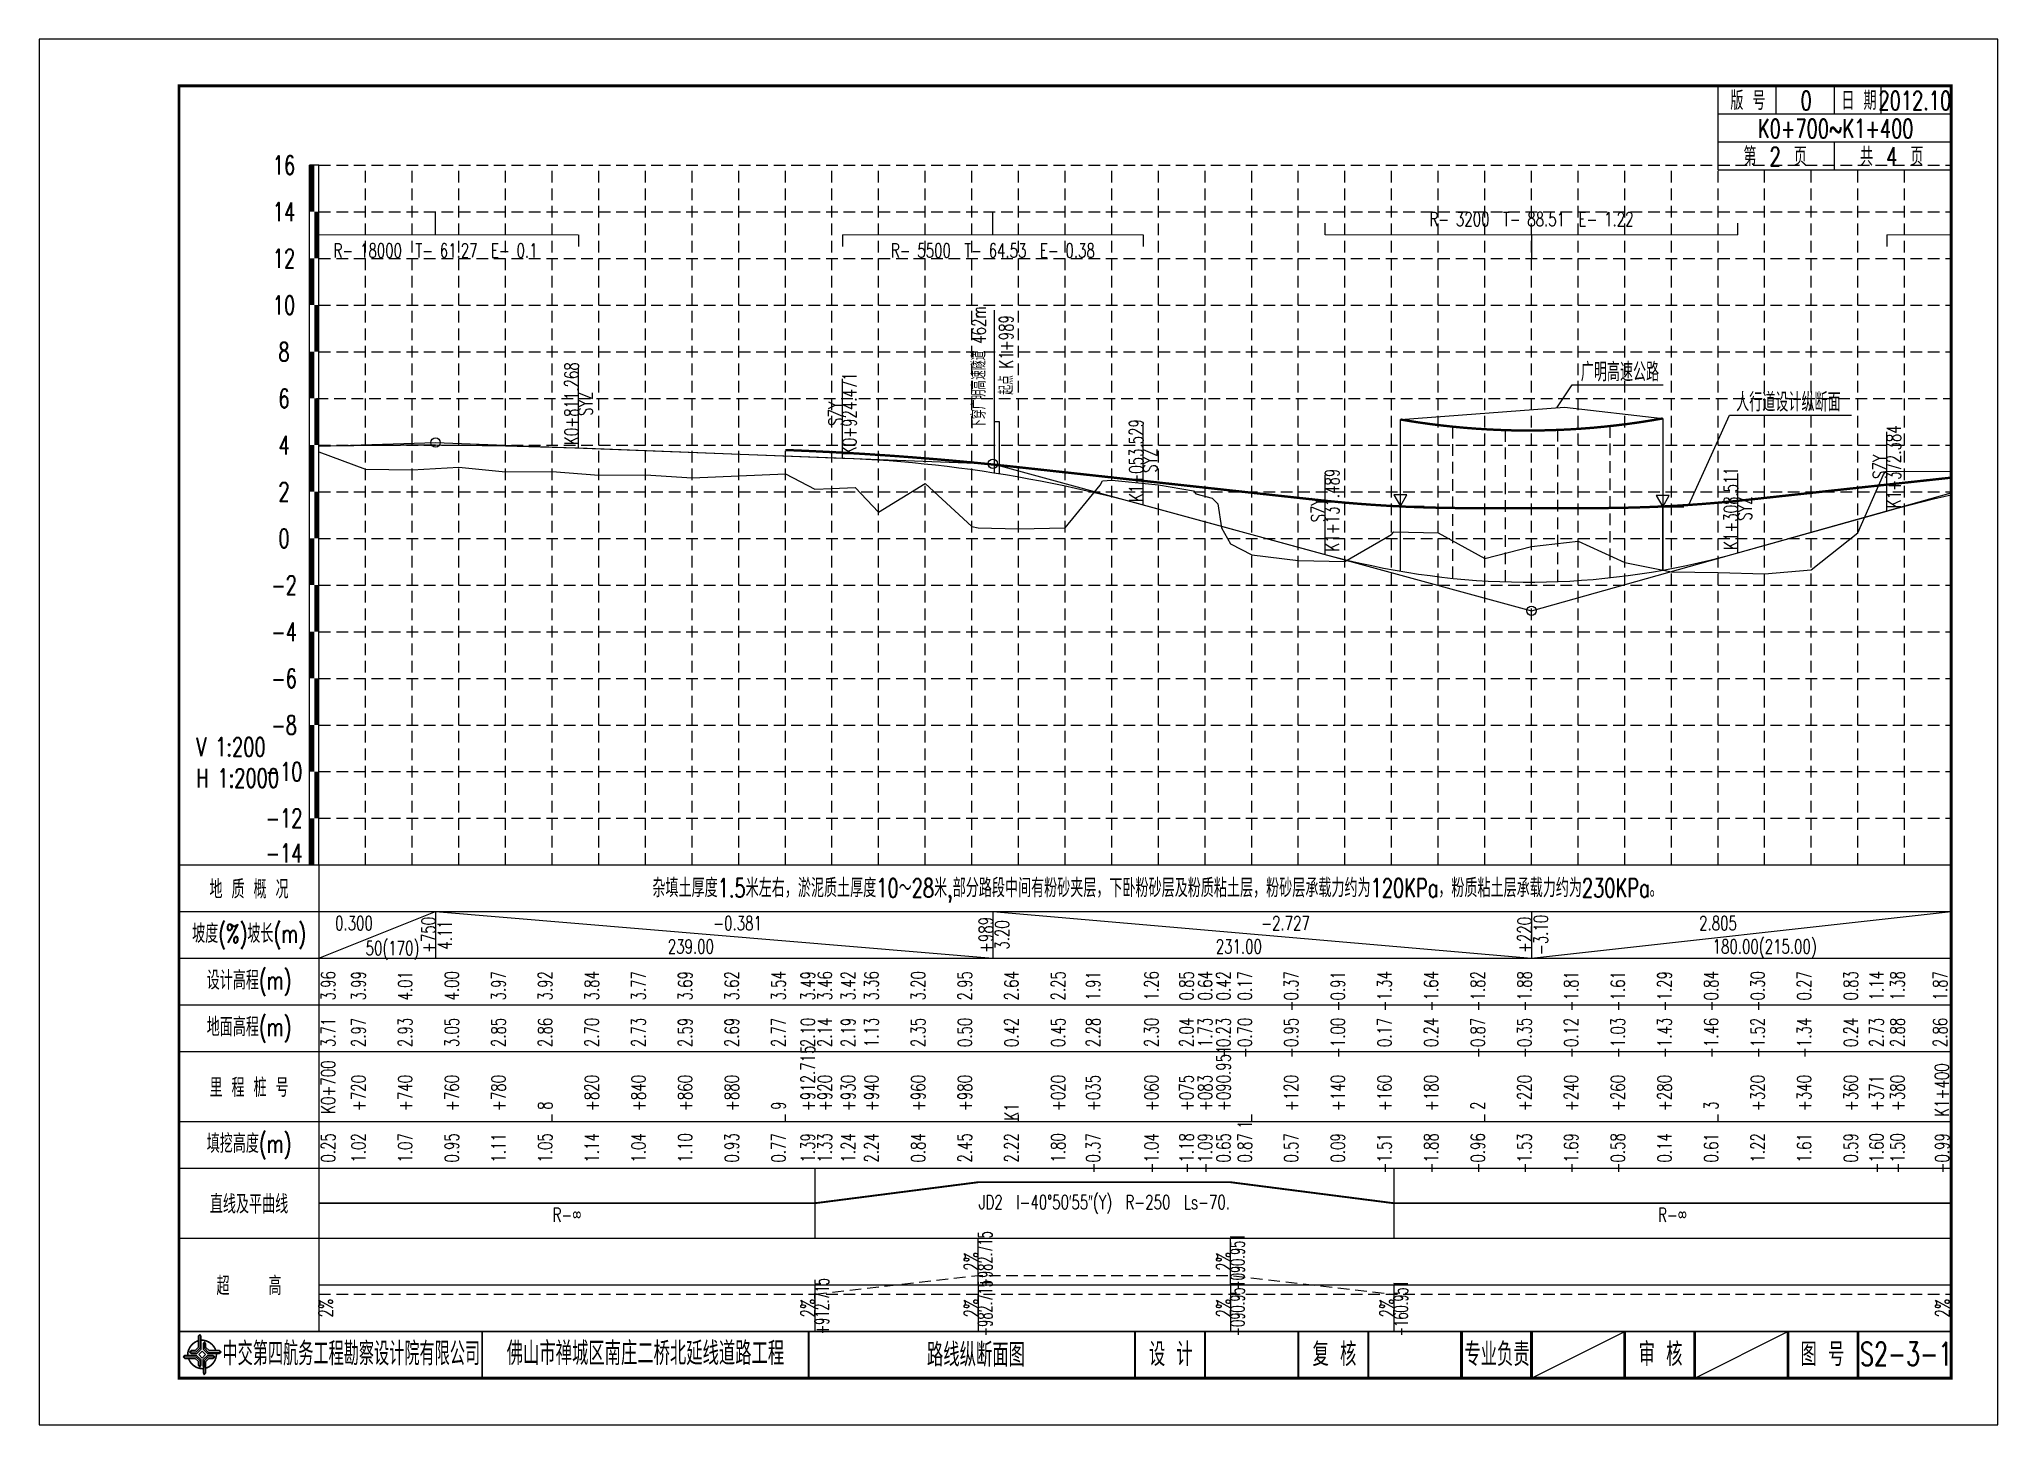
# Model space of a CAD drawing. Header units: inches. Extents: x 284 to 3896, y 3838 to 5329.
# Drawn here: x 1208 to 2048, y 4735 to 5329 of the extents above; entities that cross this region are included whole.
import ezdxf
from ezdxf.enums import TextEntityAlignment as Align

# ---------------------------------------------------------------- set-up
doc = ezdxf.new("R2010")
doc.units = ezdxf.units.IN
doc.header["$LTSCALE"] = 10
doc.linetypes.add('DASHED', pattern=[0.75, 0.5, -0.25])
for name, color, linetype in [('BPD1', 5, 'Continuous'), ('dmx', 7, 'Continuous'), ('pm', 7, 'Continuous'), ('shuju', 7, 'Continuous'), ('sjx', 1, 'Continuous'), ('xuxian', 6, 'ByLayer'), ('变坡点', 5, 'Continuous'), ('图框', 7, 'Continuous'), ('左超高', 6, 'ByLayer'), ('文字', 7, 'Continuous'), ('标尺', 3, 'Continuous'), ('栏目', 3, 'Continuous'), ('桥梁', 6, 'Continuous'), ('次轮廓线', 7, 'Continuous'), ('网格', 250, 'ByLayer'), ('网格1', 252, 'ByLayer'), ('超高中心', 7, 'Continuous')]:
    doc.layers.add(name, color=color, linetype=linetype)
doc.styles.get("Standard").update_dxf_attribs({"font": 'simplex1.shx', "width": 0.7, "bigfont": 'hztxt.shx'})
doc.styles.add('变坡点', font='simplex1.shx', dxfattribs={"width": 0.7, "bigfont": 'hztxt.shx'})

msp = doc.modelspace()

# ---------------------------------------------------------------- texts
at = {"width": 0.7}
for s, p in [('版 号', (1940.69, 5302.39)), ('0', (1965.69, 5302.39)), ('日 期', (1988.31, 5302.39)), ('2012.10', (2012.28, 5302.39)), ('K0+700~K1+400', (1978.34, 5290.39)), ('第\u30002\u3000页', (1952.37, 5278.39)), ('共\u30004\u3000页', (2002.37, 5278.39))]:
    msp.add_text(s, height=8, dxfattribs=at).set_placement(p, align=Align.MIDDLE_CENTER)
at = {"insert": (1275.21, 5029.29), "char_height": 8, "width": 59.6333, "attachment_point": 1}
msp.add_mtext('V 1:200\\P\\pt32;H 1:2000', dxfattribs=at)
at = {"layer": 'BPD1', "color": 7, "width": 0.7}
for s, p in [('0.300', (1342.87, 4946.71)), ('-0.381', (1507.37, 4946.71)), ('-2.727', (1742.37, 4946.71)), ('2.805', (1927.87, 4946.71)), ('50(170)', (1359.38, 4936.08)), ('239.00', (1487.37, 4936.71)), ('231.00', (1722.37, 4936.71)), ('180.00(215.00)', (1947.87, 4936.71))]:
    msp.add_text(s, height=6, dxfattribs=at).set_placement(p, align=Align.CENTER)
at = {"layer": 'pm', "width": 0.7}
for s, p in [('JD2  I-40°50′55″(Y)  R-250  Ls-70.', (1664.7, 4829.71)), ('R-∞', (1434.22, 4824.71)), ('R-∞', (1908.34, 4824.71))]:
    msp.add_text(s, height=6, dxfattribs=at).set_placement(p, align=Align.MIDDLE)
at = {"layer": 'shuju'}
for s, width, p in [('+750', 0.7, (1374.87, 4944.71)), ('4.11', 0.7, (1381.87, 4944.71)), ('+989', 0.7, (1613.87, 4944.71)), ('3.20', 0.7, (1620.87, 4944.71)), ('+220', 0.7, (1844.87, 4944.71)), ('-3.10', 0.7, (1851.87, 4944.71)), ('+982.715', 0.6, (1613.58, 4805.68)), ('+090.951', 0.6, (1721.82, 4804.71)), ('2%', 0.7, (1607.58, 4804.71)), ('2%', 0.7, (1715.82, 4804.71)), ('+912.715', 0.6, (1543.58, 4785.6)), ('2%', 0.7, (1330.87, 4784.71)), ('2%', 0.7, (1330.87, 4784.71)), ('2%', 0.7, (1537.58, 4784.71)), ('2%', 0.7, (1537.58, 4784.71)), ('2%', 0.7, (1607.58, 4784.71)), ('+982.715', 0.6, (1613.58, 4784.71)), ('2%', 0.7, (1715.82, 4784.71)), ('+090.951', 0.6, (1721.82, 4784.71)), ('2%', 0.7, (1785.82, 4784.71)), ('2%', 0.7, (1785.82, 4784.71)), ('+160.951', 0.6, (1791.82, 4784.71)), ('+160.951', 0.6, (1791.82, 4784.71)), ('2%', 0.7, (2024.14, 4784.71)), ('2%', 0.7, (2024.14, 4784.71))]:
    msp.add_text(s, height=6, rotation=90, dxfattribs=dict(at, width=width)).set_placement(p, align=Align.MIDDLE)
at = {"layer": 'shuju', "width": 0.7}
for s, p in [('3.96', (1328.87, 4929.22)), ('3.71', (1328.87, 4909.22)), ('0.25', (1328.87, 4859.73))]:
    msp.add_text(s, height=6, rotation=90, dxfattribs=at).set_placement(p, align=Align.TOP_RIGHT)
for s, p in [('3.99', (1347.87, 4929.22)), ('4.01', (1367.87, 4929.22)), ('4.00', (1387.87, 4929.22)), ('3.97', (1407.87, 4929.22)), ('3.92', (1427.87, 4929.22)), ('3.84', (1447.87, 4929.22)), ('3.77', (1467.87, 4929.22)), ('3.69', (1487.87, 4929.22)), ('3.62', (1507.87, 4929.22)), ('3.54', (1527.87, 4929.22)), ('3.49', (1540.58, 4929.22)), ('3.46', (1547.87, 4929.22)), ('3.42', (1557.87, 4929.22)), ('3.36', (1567.87, 4929.22)), ('3.20', (1587.87, 4929.22)), ('2.95', (1607.87, 4929.22)), ('2.64', (1627.87, 4929.22)), ('2.25', (1647.87, 4929.22)), ('1.91', (1662.87, 4929.22)), ('1.26', (1687.87, 4929.22)), ('0.85', (1702.87, 4929.22)), ('0.64', (1710.87, 4929.22)), ('0.42', (1718.82, 4929.22)), ('0.17', (1727.87, 4929.22)), ('-0.37', (1747.87, 4929.22)), ('-0.91', (1767.87, 4929.22)), ('-1.34', (1787.87, 4929.22)), ('-1.64', (1807.87, 4929.22)), ('-1.82', (1827.87, 4929.22)), ('-1.88', (1847.87, 4929.22)), ('-1.81', (1867.87, 4929.22)), ('-1.61', (1887.87, 4929.22)), ('-1.29', (1907.87, 4929.22)), ('-0.84', (1927.87, 4929.22)), ('-0.30', (1947.87, 4929.22)), ('0.27', (1967.87, 4929.22)), ('0.83', (1987.87, 4929.22)), ('1.14', (1998.87, 4929.22)), ('1.38', (2007.87, 4929.22)), ('1.87', (2026.1, 4929.22)), ('2.97', (1347.87, 4909.22)), ('2.93', (1367.87, 4909.22)), ('3.05', (1387.87, 4909.22)), ('2.85', (1407.87, 4909.22)), ('2.86', (1427.87, 4909.22)), ('2.70', (1447.87, 4909.22)), ('2.73', (1467.87, 4909.22)), ('2.59', (1487.87, 4909.22)), ('2.69', (1507.87, 4909.22)), ('2.77', (1527.87, 4909.22)), ('2.10', (1540.58, 4909.22)), ('2.14', (1547.87, 4909.22)), ('2.19', (1557.87, 4909.22)), ('1.13', (1567.87, 4909.22)), ('2.35', (1587.87, 4909.22)), ('0.50', (1607.87, 4909.22)), ('0.42', (1627.87, 4909.22)), ('0.45', (1647.87, 4909.22)), ('2.28', (1662.87, 4909.22)), ('2.30', (1687.87, 4909.22)), ('2.04', (1702.87, 4909.22)), ('1.73', (1710.87, 4909.22)), ('-0.23', (1718.82, 4909.22)), ('-0.70', (1727.87, 4909.22)), ('-0.95', (1747.87, 4909.22)), ('-1.00', (1767.87, 4909.22)), ('0.17', (1787.87, 4909.22)), ('0.24', (1807.87, 4909.22)), ('-0.87', (1827.87, 4909.22)), ('-0.35', (1847.87, 4909.22)), ('-0.12', (1867.87, 4909.22)), ('-1.03', (1887.87, 4909.22)), ('-1.43', (1907.87, 4909.22)), ('-1.46', (1927.87, 4909.22)), ('-1.52', (1947.87, 4909.22)), ('-1.34', (1967.87, 4909.22)), ('0.24', (1987.87, 4909.22)), ('2.73', (1998.87, 4909.22)), ('2.88', (2007.87, 4909.22)), ('2.86', (2026.1, 4909.22)), ('1.02', (1347.87, 4859.73)), ('1.07', (1367.87, 4859.73)), ('0.95', (1387.87, 4859.73)), ('1.11', (1407.87, 4859.73)), ('1.05', (1427.87, 4859.73)), ('1.14', (1447.87, 4859.73)), ('1.04', (1467.87, 4859.73)), ('1.10', (1487.87, 4859.73)), ('0.93', (1507.87, 4859.73)), ('0.77', (1527.87, 4859.73)), ('1.39', (1540.58, 4859.73)), ('1.33', (1547.87, 4859.73)), ('1.24', (1557.87, 4859.73)), ('2.24', (1567.87, 4859.73)), ('0.84', (1587.87, 4859.73)), ('2.45', (1607.87, 4859.73)), ('2.22', (1627.87, 4859.73)), ('1.80', (1647.87, 4859.73)), ('-0.37', (1662.87, 4859.73)), ('-1.04', (1687.87, 4859.73)), ('-1.18', (1702.87, 4859.73)), ('-1.09', (1710.87, 4859.73)), ('0.65', (1718.82, 4859.73)), ('0.87', (1727.87, 4859.73)), ('0.57', (1747.87, 4859.73)), ('0.09', (1767.87, 4859.73)), ('-1.51', (1787.87, 4859.73)), ('-1.88', (1807.87, 4859.73)), ('-0.96', (1827.87, 4859.73)), ('-1.53', (1847.87, 4859.73)), ('-1.69', (1867.87, 4859.73)), ('-0.58', (1887.87, 4859.73)), ('0.14', (1907.87, 4859.73)), ('0.61', (1927.87, 4859.73)), ('1.22', (1947.87, 4859.73)), ('1.61', (1967.87, 4859.73)), ('0.59', (1987.87, 4859.73)), ('-1.60', (1998.87, 4859.73)), ('-1.50', (2007.87, 4859.73)), ('-0.99', (2026.99, 4859.73))]:
    msp.add_text(s, height=6, rotation=90, dxfattribs=at).set_placement(p, align=Align.RIGHT)
msp.add_text('K0+700', height=6, rotation=90, dxfattribs=at).set_placement((1328.87, 4868.06), align=Align.TOP_LEFT)
for s, p in [('+912.715', (1540.58, 4869.22)), ('+090.951', (1718.82, 4869.22)), ('K1+400', (2026.87, 4866.82)), ('+720', (1347.87, 4869.22)), ('+740', (1367.87, 4869.22)), ('+760', (1387.87, 4869.22)), ('+780', (1407.87, 4869.22)), ('+820', (1447.87, 4869.22)), ('+840', (1467.87, 4869.22)), ('+860', (1487.87, 4869.22)), ('+880', (1507.87, 4869.22)), ('+920', (1547.87, 4869.22)), ('+930', (1557.87, 4869.22)), ('+940', (1567.87, 4869.22)), ('+960', (1587.87, 4869.22)), ('+980', (1607.87, 4869.22)), ('+020', (1647.87, 4869.22)), ('+035', (1662.87, 4869.22)), ('+060', (1687.87, 4869.22)), ('+075', (1702.87, 4869.22)), ('+083', (1710.87, 4869.22)), ('+120', (1747.87, 4869.22)), ('+140', (1767.87, 4869.22)), ('+160', (1787.87, 4869.22)), ('+180', (1807.87, 4869.22)), ('+220', (1847.87, 4869.22)), ('+240', (1867.87, 4869.22)), ('+260', (1887.87, 4869.22)), ('+280', (1907.87, 4869.22)), ('+320', (1947.87, 4869.22)), ('+340', (1967.87, 4869.22)), ('+360', (1987.87, 4869.22)), ('+371', (1998.87, 4869.22)), ('+380', (2007.87, 4869.22)), ('8', (1427.87, 4869.71)), ('9', (1527.87, 4869.71)), ('2', (1827.87, 4869.71)), ('3', (1927.87, 4869.71)), ('K1', (1627.87, 4865.22)), ('1', (1727.87, 4861.64))]:
    msp.add_text(s, height=6, rotation=90, dxfattribs=at).set_placement(p)
at = {"layer": '变坡点', "width": 0.7}
for s, p in [('R- 3200  T- 88.51  E- 1.22', (1847.87, 5251.6)), ('R- 18000  T- 61.27  E- 0.1', (1377.87, 5238.1)), ('R- 5500  T- 64.53  E- 0.38', (1616.87, 5238.1))]:
    msp.add_text(s, height=6, dxfattribs=at).set_placement(p, align=Align.MIDDLE)
at = {"layer": '变坡点', "style": '变坡点', "width": 0.7}
for s, p in [('K0+811.268', (1436.13, 5172.48)), ('K0+924.471', (1555.34, 5168.17)), ('SYZ', (1442.13, 5172.48)), ('SZY', (1549.34, 5168.17)), ('K1+053.529', (1678.39, 5148.11)), ('K1+372.384', (2003.25, 5145.45)), ('SYZ', (1684.39, 5148.11)), ('SZY', (1997.25, 5145.45)), ('K1+131.489', (1762.35, 5126.85)), ('K1+308.511', (1933.38, 5127.54)), ('SZY', (1756.35, 5126.85)), ('SYZ', (1939.38, 5127.54))]:
    msp.add_text(s, height=6, rotation=90, dxfattribs=at).set_placement(p, align=Align.MIDDLE)
at = {"layer": '图框'}
for s, width, p in [('中交第四航务工程勘察设计院有限公司', 0.65, (1341.73, 4765.21)), ('佛山市禅城区南庄二桥北延线道路工程', 0.7, (1467.87, 4765.34))]:
    msp.add_text(s, height=10, dxfattribs=dict(at, width=width)).set_placement(p, align=Align.MIDDLE_CENTER)
at = {"layer": '文字', "width": 0.7}
for s, p in [('设 计', (1693.19, 4764.9)), ('复 核', (1763.38, 4764.9)), ('专业负责', (1833.08, 4764.9)), ('审 核', (1903.24, 4764.9)), ('图 号', (1972.63, 4764.9)), ('S2-3-1', (2008.54, 4765.11))]:
    msp.add_text(s, height=10, dxfattribs=at).set_placement(p, align=Align.MIDDLE_CENTER)
msp.add_attdef('路线纵断面图', text='图 纸 名 称', height=10, dxfattribs=at).set_placement((1609.61, 4764.71), align=Align.MIDDLE_CENTER)
at = {"layer": '标尺', "width": 0.7}
for s, p in [('16', (1312.87, 5274.71)), ('14', (1312.87, 5254.71)), ('12', (1312.87, 5234.71)), ('10', (1312.87, 5214.71)), ('8', (1312.87, 5194.71)), ('6', (1312.87, 5174.71)), ('4', (1312.87, 5154.71)), ('2', (1312.87, 5134.71)), ('0', (1312.87, 5114.71)), ('-2', (1312.87, 5094.71)), ('-4', (1312.87, 5074.71)), ('-6', (1312.87, 5054.71)), ('-8', (1312.87, 5034.71)), ('-10', (1312.87, 5014.71)), ('-12', (1312.87, 4994.71)), ('-14', (1312.87, 4979.71))]:
    msp.add_text(s, height=8, dxfattribs=at).set_placement(p, align=Align.MIDDLE)
at = {"layer": '栏目', "width": 0.7}
for s, p in [('地 质 概 况', (1297.87, 4964.71)), ('杂填土厚度1.5米左右，淤泥质土厚度10～28米,部分路段中间有粉砂夹层，下卧粉砂层及粉质粘土层，粉砂层承载力约为120KPa，粉质粘土层承载力约为230KPa。', (1687.5, 4964.1)), ('坡度(%)坡长(m)', (1297.87, 4944.71)), ('设计高程(m)', (1297.87, 4924.71)), ('地面高程(m)', (1297.87, 4904.71)), ('里 程 桩 号', (1297.87, 4879.71)), ('填挖高度(m)', (1297.87, 4854.71)), ('直线及平曲线', (1297.87, 4829.71)), ('超    高', (1297.87, 4794.71))]:
    msp.add_text(s, height=8, dxfattribs=at).set_placement(p, align=Align.MIDDLE)
at = {"layer": '桥梁', "color": 6, "width": 0.7}
msp.add_text('下穿广明高速隧道 462m', height=6, rotation=90, dxfattribs=at).set_placement((1615.6, 5187.99), align=Align.BOTTOM_CENTER)
msp.add_text('起点 K1+989', height=6, rotation=90, dxfattribs=at).set_placement((1619.6, 5193.36), align=Align.TOP_CENTER)
at = {"layer": '桥梁', "width": 0.7}
for s, p in [('广明高速公路', (1885.82, 5190.04)), ('人行道设计纵断面', (1958.03, 5177.11))]:
    msp.add_text(s, height=8, dxfattribs=at).set_placement(p, align=Align.TOP_CENTER)

# ---------------------------------------------------------------- blocks, each defined once
blk = doc.blocks.new('tb')
at = {"lineweight": -3}
h = blk.add_hatch(color=256, dxfattribs=at)
h.paths.add_polyline_path([(-1.23, -0.13), (-3.78, -0.14), (-4.14, -0.41), (-1.4, -0.44), (-0.56, -1.24), (-0.54, -2.62), (-0.27, -2.2), (-0.26, -1.06)])
h.paths.add_polyline_path([(0.13, -1.08), (0.14, -3.86), (0.41, -4.26), (0.44, -1.24), (1.25, -0.43), (2.66, -0.43), (2.26, -0.16), (1.07, -0.15)])
h.paths.add_polyline_path([(1.08, 0.3), (3.62, 0.3), (4.02, 0.56), (1.25, 0.57), (0.43, 1.39), (0.43, 2.8), (0.16, 2.41), (0.15, 1.24)])
h.paths.add_polyline_path([(-0.28, 1.21), (-0.28, 3.99), (-0.56, 4.39), (-0.57, 1.41), (-1.38, 0.6), (-2.74, 0.56), (-2.33, 0.3), (-1.2, 0.29)])
for p, q in [((-0.56, 4.39), (-0.57, 1.41)), ((-1.38, 0.6), (-2.74, 0.56)), ((-0.57, 1.41), (-1.38, 0.6)), ((0.43, 2.8), (0.43, 1.39)), ((0.43, 1.39), (1.25, 0.57)), ((1.25, 0.57), (4.02, 0.56)), ((-4.14, -0.41), (-1.4, -0.44)), ((-1.4, -0.44), (-0.56, -1.24)), ((-0.56, -1.24), (-0.54, -2.62)), ((0.41, -4.26), (0.44, -1.24)), ((0.44, -1.24), (1.25, -0.43)), ((1.25, -0.43), (2.66, -0.43))]:
    blk.add_line(p, q, dxfattribs=at)
at = {"lineweight": -3, "flags": 128}
for points in [[(-0.9, 3.99), (-0.9, 1.58), (-1.53, 0.91), (-2.34, 0.91), (-2.74, 0.56), (-2.33, 0.3), (-1.2, 0.29), (-0.28, 1.21), (-0.28, 3.99), (-0.56, 4.39)], [(-0.04, 0.77), (0.68, 0.04), (-0.04, -0.69), (-0.77, 0.05)], [(3.62, 0.92), (1.43, 0.92), (0.77, 1.54), (0.77, 2.38), (0.43, 2.8), (0.16, 2.41), (0.15, 1.24), (1.08, 0.3), (3.62, 0.3), (4.02, 0.56)], [(-3.73, -0.76), (-1.54, -0.76), (-0.89, -1.39), (-0.89, -2.21), (-0.54, -2.62), (-0.27, -2.2), (-0.26, -1.06), (-1.23, -0.13), (-3.78, -0.14), (-4.14, -0.41)], [(0.75, -3.85), (0.75, -1.43), (1.4, -0.78), (2.26, -0.78), (2.66, -0.43), (2.26, -0.16), (1.07, -0.15), (0.13, -1.08), (0.14, -3.86), (0.41, -4.26)]]:
    blk.add_lwpolyline(points, close=True, dxfattribs=at)
at = {"lineweight": -3, "const_width": 0.35, "flags": 128}
for points in [[(-0.9, 3.02, 0.324167), (-3.16, -0.14)], [(2.88, 0.92, 0.324403), (-0.24, 3.15)], [(0.75, -2.86, 0.325418), (3.02, 0.26)], [(-2.98, -0.76, 0.322976), (0.14, -2.98)]]:
    blk.add_lwpolyline(points, format="xyb", dxfattribs=at)
blk = doc.blocks.new('123')
at = {"linetype": 'Continuous'}
blk.add_lwpolyline([(1123.87, 4734.71), (1123.87, 5328.71), (283.87, 5328.71), (283.87, 4734.71)], close=True, dxfattribs=at)

# ---------------------------------------------------------------- linework, layer by layer
for p, q in [((1997.87, 5296.71), (1997.87, 5308.71)), ((1847.87, 4754.71), (1887.87, 4774.71))]:
    msp.add_line(p, q)
at = {"linetype": 'Continuous', "const_width": 1.2}
msp.add_lwpolyline([(2027.87, 5308.71), (1267.87, 5308.71), (1267.87, 4754.71), (2027.87, 4754.71), (2027.87, 5308.71)], dxfattribs=at)
at = {"const_width": 0.8}
msp.add_lwpolyline([(1267.87, 4774.71), (2027.87, 4774.71)], dxfattribs=at)
at = {"layer": 'BPD1', "color": 7}
for p, q in [((1327.87, 4934.71), (1377.87, 4954.71)), ((1377.87, 4954.71), (1616.87, 4934.71)), ((1616.87, 4954.71), (1847.87, 4934.71)), ((1847.87, 4934.71), (2027.87, 4954.71))]:
    msp.add_line(p, q, dxfattribs=at)
at = {"layer": 'dmx'}
msp.add_line((1617.6, 5164.81), (1617.6, 5212.58), dxfattribs=at)
at = {"layer": 'dmx', "flags": 128}
for points in [[(1617.6, 5142.81), (1617.6, 5164.81), (1619.6, 5164.81), (1619.6, 5142.54)], [(1327.87, 5151.77), (1347.87, 5144.43), (1367.87, 5144.05), (1387.87, 5145.2), (1407.87, 5143.26), (1427.87, 5143.34), (1447.87, 5141.76), (1467.87, 5141.97), (1487.87, 5140.64), (1507.87, 5141.6), (1527.87, 5142.4), (1540.58, 5135.75), (1547.87, 5136.09), (1557.87, 5136.56), (1567.87, 5125.97), (1587.87, 5138.25), (1607.87, 5119.75), (1610.58, 5119.28), (1627.87, 5118.88), (1647.87, 5119.24), (1662.87, 5137.55), (1663.87, 5139.38), (1667.87, 5139.73), (1687.87, 5137.71), (1702.87, 5135.07), (1703.87, 5133.83), (1710.87, 5131.97), (1713.37, 5129.56), (1714.87, 5119.2), (1718.82, 5112.38), (1727.87, 5107.7), (1747.87, 5105.24), (1767.87, 5104.74), (1787.87, 5116.43), (1788.82, 5117.46), (1807.87, 5117.15), (1827.87, 5106.06), (1847.87, 5111.23), (1867.87, 5113.51), (1887.87, 5104.43), (1907.87, 5100.39), (1927.87, 5100.16), (1947.87, 5099.53), (1967.87, 5101.3), (1987.87, 5117.12), (1998.87, 5142.06), (1999.87, 5143.42), (2007.87, 5143.51), (2027.87, 5143.34)]]:
    msp.add_lwpolyline(points, dxfattribs=at)
at = {"layer": 'pm', "flags": 128}
msp.add_lwpolyline([(1327.87, 4829.71, 0.8, 0.8, 0), (1540.58, 4829.71, 0.8, 0.8, 0), (1610.58, 4838.71, 0.8, 0.8, 0), (1718.82, 4838.71, 0.8, 0.8, 0), (1788.82, 4829.71, 0.8, 0.8, 0), (2027.87, 4829.71, 0.8, 0.8, 0)], format="xyseb", dxfattribs=at)
at = {"layer": 'shuju'}
for p, q in [((1377.87, 4954.71), (1377.87, 4934.71)), ((1616.87, 4954.71), (1616.87, 4934.71)), ((1847.87, 4954.71), (1847.87, 4934.71)), ((1427.87, 4864.71), (1427.87, 4867.71)), ((1527.87, 4864.71), (1527.87, 4867.71)), ((1627.87, 4864.71), (1627.87, 4867.71)), ((1727.87, 4864.71), (1727.87, 4867.71)), ((1827.87, 4864.71), (1827.87, 4867.71)), ((1927.87, 4864.71), (1927.87, 4867.71)), ((1610.58, 4794.71), (1610.58, 4814.71)), ((1718.82, 4794.71), (1718.82, 4814.71)), ((1540.58, 4794.71), (1540.58, 4774.71)), ((1540.58, 4794.71), (1540.58, 4774.71)), ((1610.58, 4794.71), (1610.58, 4774.71)), ((1718.82, 4794.71), (1718.82, 4774.71)), ((1788.82, 4794.71), (1788.82, 4774.71)), ((1788.82, 4794.71), (1788.82, 4774.71))]:
    msp.add_line(p, q, dxfattribs=at)
at = {"layer": 'sjx'}
for p, q in [((1791.67, 5165.68), (1862.04, 5170.91)), ((1862.04, 5170.91), (1904.17, 5166.13)), ((1904.17, 5166.13), (1904.17, 5101.13)), ((1791.67, 5100.68), (1791.67, 5165.68))]:
    msp.add_line(p, q, dxfattribs=at)
at = {"layer": 'sjx', "linetype": 'DASHED', "const_width": 1, "flags": 128}
msp.add_lwpolyline([(1791.67, 5165.68), (1794.35, 5165.22), (1799.35, 5164.44), (1804.35, 5163.74), (1809.35, 5163.12), (1814.35, 5162.58), (1819.35, 5162.11), (1824.35, 5161.73), (1829.35, 5161.42), (1834.35, 5161.19), (1839.35, 5161.03), (1844.35, 5160.96), (1849.35, 5160.96), (1854.35, 5161.05), (1859.35, 5161.21), (1864.35, 5161.44), (1869.35, 5161.76), (1874.35, 5162.15), (1879.35, 5162.63), (1884.35, 5163.18), (1889.35, 5163.8), (1894.35, 5164.51), (1899.35, 5165.3), (1904.17, 5166.13)], dxfattribs=at)
at = {"layer": 'sjx', "flags": 128}
msp.add_lwpolyline([(1327.87, 5154.28), (1332.87, 5154.39), (1337.87, 5154.49), (1342.87, 5154.57), (1347.87, 5154.64), (1352.87, 5154.7), (1357.87, 5154.74), (1362.87, 5154.77), (1367.87, 5154.78), (1372.87, 5154.78), (1377.87, 5154.77), (1382.87, 5154.74), (1387.87, 5154.7), (1392.87, 5154.65), (1397.87, 5154.58), (1402.87, 5154.5), (1407.87, 5154.4), (1412.87, 5154.29), (1417.87, 5154.17), (1422.87, 5154.03), (1427.87, 5153.87), (1432.87, 5153.71), (1437.87, 5153.53), (1439.13, 5153.48), (1552.34, 5149.17), (1557.34, 5148.96), (1562.34, 5148.7), (1567.34, 5148.4), (1572.34, 5148.05), (1577.34, 5147.65), (1582.34, 5147.21), (1587.34, 5146.72), (1592.34, 5146.19), (1597.34, 5145.62), (1602.34, 5144.99), (1607.34, 5144.33), (1612.34, 5143.61), (1617.34, 5142.85), (1622.34, 5142.05), (1627.34, 5141.2), (1632.34, 5140.31), (1637.34, 5139.37), (1642.34, 5138.38), (1647.34, 5137.35), (1652.34, 5136.27), (1657.34, 5135.15), (1662.34, 5133.98), (1667.34, 5132.77), (1672.34, 5131.51), (1677.34, 5130.21), (1681.39, 5129.11), (1759.35, 5107.85), (1764.35, 5106.53), (1769.35, 5105.28), (1774.35, 5104.11), (1779.35, 5103.02), (1784.35, 5102.01), (1789.35, 5101.08), (1794.35, 5100.22), (1799.35, 5099.44), (1804.35, 5098.74), (1809.35, 5098.12), (1814.35, 5097.58), (1819.35, 5097.11), (1824.35, 5096.73), (1829.35, 5096.42), (1834.35, 5096.19), (1839.35, 5096.03), (1844.35, 5095.96), (1849.35, 5095.96), (1854.35, 5096.05), (1859.35, 5096.21), (1864.35, 5096.44), (1869.35, 5096.76), (1874.35, 5097.15), (1879.35, 5097.63), (1884.35, 5098.18), (1889.35, 5098.8), (1894.35, 5099.51), (1899.35, 5100.3), (1904.35, 5101.16), (1909.35, 5102.1), (1914.35, 5103.12), (1919.35, 5104.22), (1924.35, 5105.39), (1929.35, 5106.65), (1934.35, 5107.98), (1936.38, 5108.54), (2000.25, 5126.45), (2005.25, 5127.83), (2010.25, 5129.16), (2015.25, 5130.43), (2020.25, 5131.66), (2025.25, 5132.84), (2027.87, 5133.43)], dxfattribs=at)
at = {"layer": 'sjx', "color": 4, "linetype": 'DASHED', "const_width": 1, "flags": 128}
msp.add_lwpolyline([(1527.87, 5152.6), (1527.94, 5152.6), (1532.94, 5152.4), (1537.94, 5152.18), (1542.94, 5151.94), (1547.94, 5151.69), (1552.94, 5151.42), (1557.94, 5151.13), (1562.94, 5150.83), (1567.94, 5150.5), (1572.94, 5150.16), (1577.94, 5149.8), (1582.94, 5149.42), (1587.94, 5149.02), (1592.94, 5148.61), (1597.94, 5148.18), (1602.94, 5147.73), (1607.94, 5147.26), (1612.94, 5146.78), (1617.94, 5146.27), (1622.94, 5145.75), (1627.8, 5145.23), (1755.04, 5131.31), (1760.04, 5130.78), (1765.04, 5130.3), (1770.04, 5129.85), (1775.04, 5129.45), (1780.04, 5129.09), (1785.04, 5128.77), (1790.04, 5128.5), (1795.04, 5128.26), (1800.04, 5128.07), (1805.04, 5127.92), (1810.04, 5127.81), (1815.04, 5127.74), (1820.04, 5127.71), (1820.69, 5127.71), (1875.28, 5127.71), (1880.28, 5127.73), (1885.28, 5127.8), (1890.28, 5127.9), (1895.28, 5128.05), (1900.28, 5128.23), (1905.28, 5128.46), (1910.28, 5128.73), (1915.28, 5129.05), (1920.28, 5129.4), (1925.28, 5129.8), (1930.28, 5130.23), (1935.28, 5130.71), (1940.28, 5131.23), (1940.45, 5131.25), (2027.87, 5140.75)], dxfattribs=at)
at = {"layer": 'xuxian'}
for p, q in [((1540.58, 4844.71), (1540.58, 4814.71)), ((1788.82, 4844.71), (1788.82, 4814.71))]:
    msp.add_line(p, q, dxfattribs=at)
at = {"layer": '变坡点'}
for p, q in [((1377.87, 5244.85), (1377.87, 5254.85)), ((1616.87, 5244.85), (1616.87, 5254.85)), ((1439.13, 5244.85), (1439.13, 5239.85)), ((1552.34, 5244.85), (1552.34, 5239.85)), ((1681.39, 5244.85), (1681.39, 5239.85)), ((1759.35, 5244.85), (1759.35, 5249.85)), ((1847.87, 5244.85), (1847.87, 5234.85)), ((1936.38, 5244.85), (1936.38, 5249.85)), ((2000.25, 5244.85), (2000.25, 5239.85)), ((1439.13, 5153.48), (1439.13, 5187.48)), ((1552.34, 5149.17), (1552.34, 5183.17)), ((1681.39, 5129.11), (1681.39, 5163.11)), ((2000.25, 5126.45), (2000.25, 5160.45)), ((1759.35, 5107.85), (1759.35, 5141.85)), ((1936.38, 5108.54), (1936.38, 5142.54))]:
    msp.add_line(p, q, dxfattribs=at)
at = {"layer": '变坡点', "flags": 128}
for points in [[(1327.87, 5244.85, 0.5, 0.5, 0), (1439.13, 5244.85, 0.5, 0.5, 0)], [(1552.34, 5244.85, 0.5, 0.5, 0), (1681.39, 5244.85, 0.5, 0.5, 0)], [(1759.35, 5244.85, 0.5, 0.5, 0), (1936.38, 5244.85, 0.5, 0.5, 0)], [(2000.25, 5244.85, 0.5, 0.5, 0), (2027.87, 5244.85, 0.5, 0.5, 0)]]:
    msp.add_lwpolyline(points, format="xyseb", dxfattribs=at)
msp.add_lwpolyline([(1327.87, 5154.31), (1377.87, 5155.81), (1616.87, 5146.71), (1847.87, 5083.71), (2027.87, 5134.2)], dxfattribs=at)
at = {"layer": '变坡点'}
for centre in [(1377.87, 5155.81), (1616.87, 5146.71), (1847.87, 5083.71)]:
    msp.add_circle(centre, 2, dxfattribs=at)
at = {"layer": '图框', "const_width": 0.8}
msp.add_lwpolyline([(1397.87, 4774.71), (1397.87, 4754.71)], dxfattribs=at)
at = {"layer": '左超高', "color": 7, "linetype": 'DASHED', "flags": 128}
for points in [[(1540.58, 4790.71), (1540.58, 4790.71), (1610.58, 4798.71), (1718.82, 4798.71), (1788.82, 4790.71), (1788.82, 4790.71)], [(1327.87, 4790.71), (1540.58, 4790.71), (1610.58, 4790.71), (1718.82, 4790.71), (1788.82, 4790.71), (2027.87, 4790.71)]]:
    msp.add_lwpolyline(points, dxfattribs=at)
at = {"layer": '文字'}
msp.add_line((1917.87, 4754.71), (1957.87, 4774.71), dxfattribs=at)
for points, const_width in [([(1537.87, 4754.71), (1537.87, 4774.71)], 0.8), ([(1677.87, 4754.71), (1677.87, 4774.71)], 0.8), ([(1707.87, 4754.71), (1707.87, 4774.71)], 0.8), ([(1747.87, 4754.71), (1747.87, 4774.71)], 0.8), ([(1777.87, 4754.71), (1777.87, 4774.71)], 0.8), ([(1817.87, 4754.71), (1817.87, 4774.71)], 1.2), ([(1817.87, 4754.71), (1817.87, 4774.71)], 1.2), ([(1847.87, 4754.71), (1847.87, 4774.71)], 1.2), ([(1887.87, 4754.71), (1887.87, 4774.71)], 1.2), ([(1917.87, 4754.71), (1917.87, 4774.71)], 1.2), ([(1957.87, 4754.71), (1957.87, 4774.71)], 1.2), ([(1987.87, 4754.71), (1987.87, 4774.71)], 1.2)]:
    msp.add_lwpolyline(points, dxfattribs=dict(at, const_width=const_width))
at = {"layer": '标尺'}
for p, q in [((1327.87, 5274.71), (1323.87, 5274.71)), ((1323.87, 4974.71), (1323.87, 5274.71)), ((1327.87, 4974.71), (1327.87, 5274.71)), ((1267.87, 4974.71), (2027.87, 4974.71))]:
    msp.add_line(p, q, dxfattribs=at)
at = {"layer": '标尺', "flags": 128}
for points in [[(1324.87, 5254.71, 2, 2, 0), (1324.87, 5274.71, 2, 2, 0)], [(1326.87, 5234.71, 2, 2, 0), (1326.87, 5254.71, 2, 2, 0)], [(1324.87, 5214.71, 2, 2, 0), (1324.87, 5234.71, 2, 2, 0)], [(1326.87, 5194.71, 2, 2, 0), (1326.87, 5214.71, 2, 2, 0)], [(1324.87, 5174.71, 2, 2, 0), (1324.87, 5194.71, 2, 2, 0)], [(1326.87, 5154.71, 2, 2, 0), (1326.87, 5174.71, 2, 2, 0)], [(1324.87, 5134.71, 2, 2, 0), (1324.87, 5154.71, 2, 2, 0)], [(1326.87, 5114.71, 2, 2, 0), (1326.87, 5134.71, 2, 2, 0)], [(1324.87, 5094.71, 2, 2, 0), (1324.87, 5114.71, 2, 2, 0)], [(1326.87, 5074.71, 2, 2, 0), (1326.87, 5094.71, 2, 2, 0)], [(1324.87, 5054.71, 2, 2, 0), (1324.87, 5074.71, 2, 2, 0)], [(1326.87, 5034.71, 2, 2, 0), (1326.87, 5054.71, 2, 2, 0)], [(1324.87, 5014.71, 2, 2, 0), (1324.87, 5034.71, 2, 2, 0)], [(1326.87, 4994.71, 2, 2, 0), (1326.87, 5014.71, 2, 2, 0)], [(1324.87, 4974.71, 2, 2, 0), (1324.87, 4994.71, 2, 2, 0)]]:
    msp.add_lwpolyline(points, format="xyseb", dxfattribs=at)
at = {"layer": '栏目', "linetype": 'DASHED'}
for p, q in [((1814.17, 5097.6), (1814.17, 5162.6)), ((1836.67, 5096.12), (1836.67, 5161.12)), ((1859.17, 5096.2), (1859.17, 5161.2)), ((1881.67, 5097.88), (1881.67, 5162.88))]:
    msp.add_line(p, q, dxfattribs=at)
at = {"layer": '栏目'}
for p, q in [((1791.67, 5100.68), (1791.67, 5128.58)), ((1791.67, 5128.58), (1801.78, 5128.58)), ((1904.17, 5101.13), (1904.17, 5128.29)), ((1904.17, 5101.13), (1904.17, 5128.28)), ((1904.17, 5128.28), (1913.22, 5128.28)), ((1267.87, 4974.71), (1267.87, 4774.71)), ((1327.87, 4974.71), (1327.87, 4774.71)), ((1267.87, 4954.71), (2027.87, 4954.71)), ((1267.87, 4934.71), (2027.87, 4934.71)), ((1267.87, 4914.71), (2027.87, 4914.71)), ((1267.87, 4894.71), (2027.87, 4894.71)), ((1267.87, 4864.71), (2027.87, 4864.71)), ((1267.87, 4844.71), (2027.87, 4844.71)), ((1267.87, 4814.71), (2027.87, 4814.71)), ((1267.87, 4774.71), (2027.87, 4774.71))]:
    msp.add_line(p, q, dxfattribs=at)
for points in [[(1791.67, 5128.58), (1794.43, 5133.37), (1788.9, 5133.37)], [(1904.17, 5128.28), (1906.93, 5133.06), (1901.4, 5133.06)]]:
    msp.add_lwpolyline(points, close=True, dxfattribs=at)
at = {"layer": '桥梁'}
for p, q in [((1858.7, 5170.67), (1865.36, 5180.5)), ((1865.36, 5180.5), (1904.3, 5180.5)), ((1915.28, 5129.05), (1932.84, 5167.57)), ((1932.84, 5167.57), (1985.1, 5167.57))]:
    msp.add_line(p, q, dxfattribs=at)
at = {"layer": '次轮廓线'}
for p, q in [((1927.87, 5272.71), (1927.87, 5308.71)), ((1952.87, 5296.71), (1952.87, 5308.71)), ((1977.87, 5296.71), (1977.87, 5308.71)), ((1927.87, 5296.71), (2027.87, 5296.71)), ((1927.87, 5284.71), (2027.87, 5284.71)), ((1977.87, 5272.71), (1977.87, 5284.71)), ((1927.87, 5272.71), (2027.87, 5272.71))]:
    msp.add_line(p, q, dxfattribs=at)
at = {"layer": '网格', "linetype": 'DASHED'}
for p, q in [((1327.87, 5274.71), (2027.87, 5274.71)), ((1347.87, 4974.71), (1347.87, 5274.71)), ((1367.87, 4974.71), (1367.87, 5274.71)), ((1387.87, 4974.71), (1387.87, 5274.71)), ((1407.87, 4974.71), (1407.87, 5274.71)), ((1447.87, 4974.71), (1447.87, 5274.71)), ((1467.87, 4974.71), (1467.87, 5274.71)), ((1487.87, 4974.71), (1487.87, 5274.71)), ((1507.87, 4974.71), (1507.87, 5274.71)), ((1547.87, 4974.71), (1547.87, 5274.71)), ((1567.87, 4974.71), (1567.87, 5274.71)), ((1587.87, 4974.71), (1587.87, 5274.71)), ((1607.87, 4974.71), (1607.87, 5274.71)), ((1647.87, 4974.71), (1647.87, 5274.71)), ((1667.87, 4974.71), (1667.87, 5274.71)), ((1687.87, 4974.71), (1687.87, 5274.71)), ((1707.87, 4974.71), (1707.87, 5274.71)), ((1747.87, 4974.71), (1747.87, 5274.71)), ((1767.87, 4974.71), (1767.87, 5274.71)), ((1787.87, 4974.71), (1787.87, 5274.71)), ((1807.87, 4974.71), (1807.87, 5274.71)), ((1847.87, 4974.71), (1847.87, 5274.71)), ((1867.87, 4974.71), (1867.87, 5274.71)), ((1887.87, 4974.71), (1887.87, 5274.71)), ((1907.87, 4974.71), (1907.87, 5274.71)), ((1947.87, 4974.71), (1947.87, 5274.71)), ((1967.87, 4974.71), (1967.87, 5274.71)), ((1987.87, 4974.71), (1987.87, 5274.71)), ((2007.87, 4974.71), (2007.87, 5274.71)), ((1327.87, 5254.71), (2027.87, 5254.71)), ((1327.87, 5234.71), (2027.87, 5234.71)), ((1327.87, 5194.71), (2027.87, 5194.71)), ((1326.87, 5174.71), (2027.87, 5174.71)), ((1327.87, 5154.71), (2027.87, 5154.71)), ((1327.87, 5134.71), (2027.87, 5134.71)), ((1327.87, 5094.71), (2027.87, 5094.71)), ((1327.87, 5074.71), (2027.87, 5074.71)), ((1327.87, 5054.71), (2027.87, 5054.71)), ((1327.87, 5034.71), (2027.87, 5034.71)), ((1327.87, 4994.71), (2027.87, 4994.71))]:
    msp.add_line(p, q, dxfattribs=at)
at = {"layer": '网格1', "linetype": 'DASHED'}
for p, q in [((1427.87, 4974.71), (1427.87, 5274.71)), ((1527.87, 4974.71), (1527.87, 5274.71)), ((1627.87, 4974.71), (1627.87, 5274.71)), ((1727.87, 4974.71), (1727.87, 5274.71)), ((1827.87, 4974.71), (1827.87, 5274.71)), ((1927.87, 4974.71), (1927.87, 5274.71)), ((1327.87, 5214.71), (2027.87, 5214.71)), ((1327.87, 5114.71), (2027.87, 5114.71)), ((1327.87, 5014.71), (2027.87, 5014.71))]:
    msp.add_line(p, q, dxfattribs=at)
at = {"layer": '超高中心'}
msp.add_line((1327.87, 4794.71), (2027.87, 4794.71), dxfattribs=at)

# ---------------------------------------------------------------- block references
at = {"layer": '图框', "lineweight": -3, "xscale": 2, "yscale": 2, "zscale": 2}
msp.add_blockref('tb', (1277.86, 4764.72), dxfattribs=at)
at = {"layer": '栏目'}
msp.add_blockref('123', (924, 0), dxfattribs=at)

msp.set_redraw_order([(e.dxf.handle, doc.entitydb.next_handle()) for e in msp.query("TEXT MTEXT ATTDEF DIMENSION ARC_DIMENSION")])  # texts and dimensions are drawn at this point

doc.saveas('drawing.dxf')
